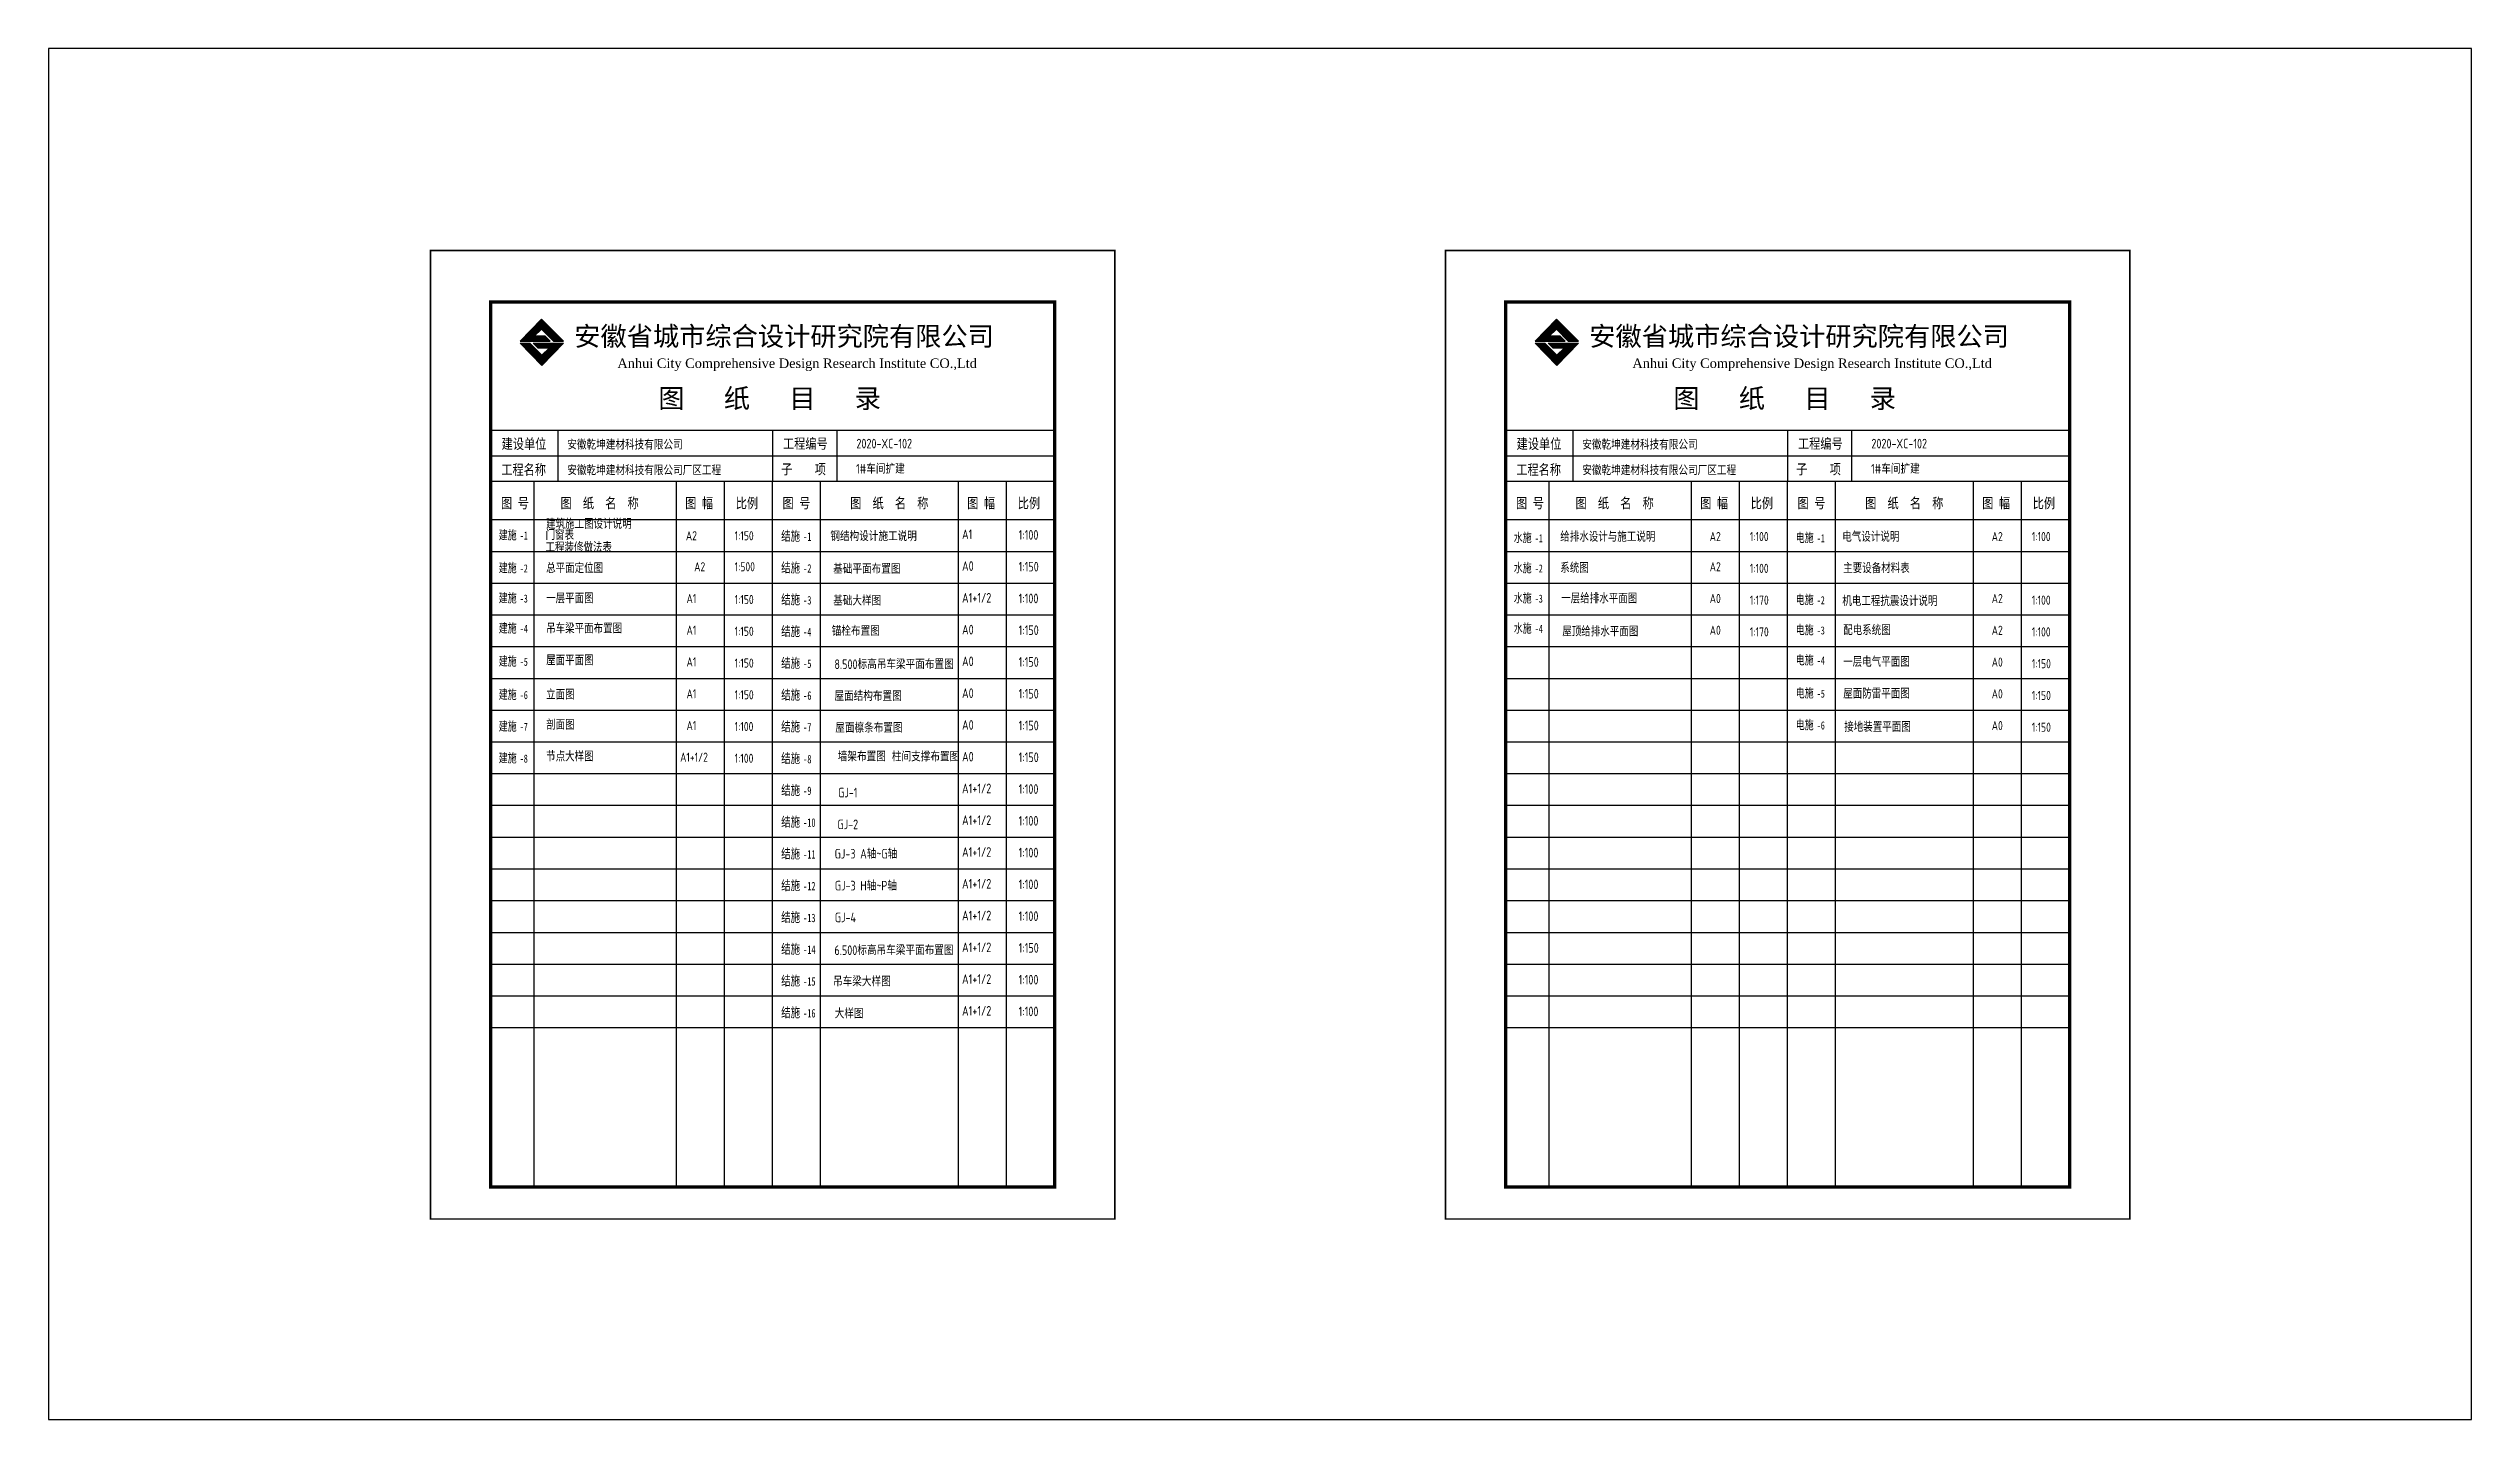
# Model space of a CAD drawing. Extents: x 4150464 to 4450492, y 75142 to 874437.
# Drawn here: x 4248288 to 4322588, y 832422 to 874437 of the extents above; entities that cross this region are included whole.
import ezdxf
from ezdxf.enums import TextEntityAlignment as Align

# ---------------------------------------------------------------- set-up
doc = ezdxf.new("R2010")
doc.units = 0
doc.header["$LTSCALE"] = 1000
doc.header["$MEASUREMENT"] = 0
for name, color, linetype in [('A_DE_DETAIL_3', 144, 'Continuous'), ('layer 1', 7, 'Continuous'), ('PUB_TEXT', 7, 'Continuous'), ('PUB_TITLE', 4, 'Continuous')]:
    doc.layers.add(name, color=color, linetype=linetype)
doc.styles.add('-宋体', font='SimSun.ttf', dxfattribs={"width": 0.8})
doc.styles.add('_HZDX', font='atssdeng.shx', dxfattribs={"width": 0.8, "bigfont": 'atssdchn.shx'})
doc.styles.add('_SIMPLEX9', font='SimSun.ttf', dxfattribs={"width": 0.675})
doc.styles.add('GHF', font='times.ttf')
doc.styles.add('宋体', font='SimSun.ttf')
pattern_1 = [(0, (2085287.595, 1742085.62), (3.746846094, 7.493692189), [0, -7.493692189])]
pattern_2 = [(0, (2116410.791, 1742085.62), (3.746846094, 7.493692189), [0, -7.493692189])]

msp = doc.modelspace()

# ---------------------------------------------------------------- texts
at = {"layer": 'layer 1', "style": '_HZDX', "width": 0.8}
for s, height, p in [('安徽乾坤建材科技有限公司', 294.78, (4264197, 862147)), ('2020-XC-102', 294.78, (4273062, 862181)), ('安徽乾坤建材科技有限公司', 294.78, (4295320, 862147)), ('2020-XC-102', 294.78, (4304185, 862181)), ('安徽乾坤建材科技有限公司厂区工程', 294.78, (4264198, 861362, -220)), ('1#车间扩建', 294.8, (4273050, 861409)), ('安徽乾坤建材科技有限公司厂区工程', 294.78, (4295321, 861362, -220)), ('1#车间扩建', 294.8, (4304173, 861409))]:
    msp.add_text(s, height=height, dxfattribs=at).set_placement(p)
at = {"layer": 'PUB_TEXT', "color": 11}
for s, height, style, p in [('安徽省城市综合设计研究院有限公司', 589.57, '宋体', (4264411, 865324)), ('安徽省城市综合设计研究院有限公司', 589.57, '宋体', (4295534, 865324)), ('Anhui City Comprehensive Design Research Institute CO.,Ltd', 291.32, 'GHF', (4265733, 864646)), ('Anhui City Comprehensive Design Research Institute CO.,Ltd', 291.32, 'GHF', (4296856, 864646)), ('图   纸   目   录', 589.57, '宋体', (4266989, 863421)), ('图   纸   目   录', 589.57, '宋体', (4298112, 863421))]:
    msp.add_text(s, height=height, dxfattribs=dict(at, style=style)).set_placement(p)
at = {"layer": 'PUB_TEXT', "color": 11, "style": '-宋体', "width": 0.8}
for s, height, p in [('建设单位', 314.4, (4262183, 862165)), ('工程编号', 314.4, (4270810, 862171)), ('建设单位', 314.4, (4293307, 862165)), ('工程编号', 314.4, (4301933, 862171)), ('工程名称', 314.4, (4262173, 861373)), ('子    项', 314.4, (4270757, 861388)), ('工程名称', 314.4, (4293296, 861373)), ('子    项', 314.4, (4301880, 861388)), ('图 号', 314.4, (4262164, 860348)), ('   图  纸  名  称', 314.44, (4263475, 860348)), ('图 幅', 314.4, (4267812, 860348)), ('比例', 314.4, (4269362, 860348)), ('图 号', 314.4, (4270794, 860348)), ('   图  纸  名  称', 314.44, (4272357, 860348)), ('图 幅', 314.4, (4276459, 860348)), ('比例', 314.4, (4278009, 860348)), ('图 号', 314.4, (4293287, 860348)), ('   图  纸  名  称', 314.44, (4294599, 860348)), ('图 幅', 314.4, (4298935, 860348)), ('比例', 314.4, (4300485, 860348)), ('图 号', 314.4, (4301918, 860348)), ('   图  纸  名  称', 314.44, (4303480, 860348)), ('图 幅', 314.4, (4307582, 860348)), ('比例', 314.4, (4309132, 860348))]:
    msp.add_text(s, height=height, dxfattribs=at).set_placement(p)
at = {"layer": 'PUB_TEXT'}
for s, height, style, width, p in [('建施', 280, '宋体', 0.7, (4262095, 859394)), ('门窗表', 280, '_HZDX', 0.8, (4263531, 859378)), ('建筑施工图设计说明', 280, '_HZDX', 0.8, (4263548, 859719)), ('结施', 295, '宋体', 0.7, (4270755, 859353)), ('钢结构设计施工说明', 295, '_HZDX', 0.8, (4272262, 859342)), ('A1', 295, '_HZDX', 0.8, (4276301, 859402)), ('1:100', 295, '_HZDX', 0.8, (4278036, 859384)), ('-1', 246.4, '_SIMPLEX9', 0.675, (4262738, 859388)), ('工程装修做法表', 280, '_HZDX', 0.8, (4263528, 858999)), ('A2', 280, '_HZDX', 0.8, (4267834, 859365)), ('1:150', 280, '_HZDX', 0.8, (4269327, 859365)), ('-1', 259.6, '_SIMPLEX9', 0.675, (4271432, 859347)), ('水施', 280.3, '宋体', 0.7, (4293218, 859310)), ('-1', 246.6, '_SIMPLEX9', 0.675, (4293861, 859304)), ('给排水设计与施工说明', 280.3, '_HZDX', 0.8, (4294645, 859324)), ('A2', 280.3, '_HZDX', 0.8, (4299228, 859339)), ('1:100', 280.3, '_HZDX', 0.8, (4300457, 859339)), ('建施', 280, '宋体', 0.7, (4262095, 858386)), ('-2', 246.4, '_SIMPLEX9', 0.675, (4262738, 858381)), ('总平面定位图', 280, '_HZDX', 0.8, (4263548, 858362)), ('A2', 280, '_HZDX', 0.8, (4268088, 858415)), ('1:500', 280, '_HZDX', 0.8, (4269327, 858415)), ('结施', 295, '宋体', 0.7, (4270755, 858380)), ('-2', 259.6, '_SIMPLEX9', 0.675, (4271432, 858374)), ('基础平面布置图', 295, '_HZDX', 0.8, (4272349, 858341)), ('A0', 295, '_HZDX', 0.8, (4276301, 858428)), ('1:150', 295, '_HZDX', 0.8, (4278036, 858410)), ('水施', 280.3, '宋体', 0.7, (4293218, 858385)), ('-2', 246.6, '_SIMPLEX9', 0.675, (4293861, 858379)), ('系统图', 280.3, '_HZDX', 0.8, (4294645, 858369)), ('A2', 280.3, '_HZDX', 0.8, (4299228, 858414)), ('1:100', 280.3, '_HZDX', 0.8, (4300457, 858365)), ('建施', 280, '宋体', 0.7, (4262095, 857462)), ('-3', 246.4, '_SIMPLEX9', 0.675, (4262738, 857457)), ('一层平面图', 280, '_HZDX', 0.8, (4263548, 857438)), ('A1', 280, '_HZDX', 0.8, (4267854, 857442)), ('1:150', 280, '_HZDX', 0.8, (4269327, 857409)), ('结施', 295, '宋体', 0.7, (4270755, 857406)), ('-3', 259.6, '_SIMPLEX9', 0.675, (4271432, 857400)), ('基础大样图', 295, '_HZDX', 0.8, (4272349, 857368)), ('A1+1/2', 295, '_HZDX', 0.8, (4276301, 857455)), ('1:100', 295, '_HZDX', 0.8, (4278036, 857436)), ('水施', 280.3, '宋体', 0.7, (4293218, 857460)), ('-3', 246.6, '_SIMPLEX9', 0.675, (4293861, 857454)), ('一层给排水平面图', 280.3, '_HZDX', 0.8, (4294673, 857435)), ('A0', 280.3, '_HZDX', 0.8, (4299228, 857441)), ('1:170', 280.3, '_HZDX', 0.8, (4300457, 857391)), ('建施', 280, '宋体', 0.7, (4262095, 856538)), ('-4', 246.4, '_SIMPLEX9', 0.675, (4262738, 856532)), ('吊车梁平面布置图', 280, '_HZDX', 0.8, (4263548, 856514)), ('A1', 280, '_HZDX', 0.8, (4267854, 856470)), ('1:150', 280, '_HZDX', 0.8, (4269327, 856436)), ('结施', 295, '宋体', 0.7, (4270755, 856432)), ('锚栓布置图', 295, '_HZDX', 0.8, (4272305, 856439)), ('A0', 295, '_HZDX', 0.8, (4276301, 856481)), ('1:150', 295, '_HZDX', 0.8, (4278036, 856463)), ('水施', 280.3, '宋体', 0.7, (4293218, 856535)), ('-4', 246.6, '_SIMPLEX9', 0.675, (4293861, 856529)), ('屋顶给排水平面图', 280.3, '_HZDX', 0.8, (4294706, 856422, 0)), ('A0', 280.3, '_HZDX', 0.8, (4299228, 856468)), ('1:170', 280.3, '_HZDX', 0.8, (4300457, 856419)), ('-4', 259.6, '_SIMPLEX9', 0.675, (4271432, 856427)), ('建施', 280, '宋体', 0.7, (4262095, 855526)), ('-5', 246.4, '_SIMPLEX9', 0.675, (4262738, 855520)), ('屋面平面图', 280, '_HZDX', 0.8, (4263548, 855541)), ('A1', 280, '_HZDX', 0.8, (4267854, 855497)), ('1:150', 280, '_HZDX', 0.8, (4269327, 855463)), ('结施', 295, '宋体', 0.7, (4270755, 855459)), ('-5', 259.6, '_SIMPLEX9', 0.675, (4271432, 855453)), ('8.500标高吊车梁平面布置图', 295.03, '_HZDX', 0.8, (4272388, 855419)), ('A0', 295, '_HZDX', 0.8, (4276301, 855508)), ('1:150', 295, '_HZDX', 0.8, (4278036, 855489)), ('建施', 280, '宋体', 0.7, (4262095, 854505)), ('-6', 246.4, '_SIMPLEX9', 0.675, (4262738, 854499)), ('立面图  ', 280, '_HZDX', 0.8, (4263548, 854487)), ('A1', 280, '_HZDX', 0.8, (4267854, 854524)), ('1:150', 280, '_HZDX', 0.8, (4269327, 854491)), ('结施', 295, '宋体', 0.7, (4270755, 854485)), ('-6', 259.6, '_SIMPLEX9', 0.675, (4271432, 854479)), ('屋面结构布置图', 295, '_HZDX', 0.8, (4272388, 854445)), ('A0', 295, '_HZDX', 0.8, (4276301, 854534)), ('1:150', 295, '_HZDX', 0.8, (4278036, 854516)), ('建施', 280, '宋体', 0.7, (4262095, 853532)), ('-7', 246.4, '_SIMPLEX9', 0.675, (4262738, 853527)), ('剖面图', 280, '_HZDX', 0.8, (4263548, 853564)), ('A1', 280, '_HZDX', 0.8, (4267854, 853551)), ('1:100', 280, '_HZDX', 0.8, (4269327, 853518)), ('结施', 295, '宋体', 0.7, (4270755, 853512)), ('-7', 259.6, '_SIMPLEX9', 0.675, (4271432, 853506)), ('屋面檩条布置图', 295, '_HZDX', 0.8, (4272414, 853472)), ('A0', 295, '_HZDX', 0.8, (4276301, 853560)), ('1:150', 295, '_HZDX', 0.8, (4278036, 853542)), ('建施', 280, '宋体', 0.7, (4262095, 852559)), ('-8', 246.4, '_SIMPLEX9', 0.675, (4262738, 852554)), ('节点大样图', 280, '_HZDX', 0.8, (4263548, 852591)), ('A1+1/2', 280, '_HZDX', 0.8, (4267657, 852578)), ('1:100', 280, '_HZDX', 0.8, (4269327, 852545)), ('结施', 295, '宋体', 0.7, (4270755, 852538)), ('-8', 259.6, '_SIMPLEX9', 0.675, (4271432, 852532)), ('墙架布置图', 295, '_HZDX', 0.8, (4272490, 852594, 7)), ('柱间支撑布置图', 295, '_HZDX', 0.8, (4274149, 852588, -7)), ('A0', 295, '_HZDX', 0.8, (4276301, 852587)), ('1:150', 295, '_HZDX', 0.8, (4278036, 852568)), ('结施', 295, '宋体', 0.7, (4270755, 851564)), ('-9', 259.6, '_SIMPLEX9', 0.675, (4271432, 851559)), ('A1+1/2', 295, '_HZDX', 0.8, (4276301, 851613)), ('1:100', 295, '_HZDX', 0.8, (4278036, 851595)), ('结施', 295, '宋体', 0.7, (4270755, 850591)), ('-10', 259.6, '_SIMPLEX9', 0.675, (4271432, 850585)), ('A1+1/2', 295, '_HZDX', 0.8, (4276301, 850639)), ('1:100', 295, '_HZDX', 0.8, (4278036, 850621)), ('结施', 295, '宋体', 0.7, (4270755, 849617)), ('-11', 259.6, '_SIMPLEX9', 0.675, (4271432, 849611)), ('GJ-3 A轴~G轴', 295, '_HZDX', 0.8, (4272395, 849613, -7)), ('A1+1/2', 295, '_HZDX', 0.8, (4276301, 849666)), ('1:100', 295, '_HZDX', 0.8, (4278036, 849648)), ('结施', 295, '宋体', 0.7, (4270755, 848644)), ('-12', 259.6, '_SIMPLEX9', 0.675, (4271432, 848638)), ('GJ-3 H轴~P轴', 295, '_HZDX', 0.8, (4272400, 848634, -7)), ('A1+1/2', 295, '_HZDX', 0.8, (4276301, 848692)), ('1:100', 295, '_HZDX', 0.8, (4278036, 848674)), ('结施', 295, '宋体', 0.7, (4270755, 847670)), ('-13', 259.6, '_SIMPLEX9', 0.675, (4271432, 847664)), ('GJ-4', 295, '_HZDX', 0.8, (4272400, 847661, -7)), ('A1+1/2', 295, '_HZDX', 0.8, (4276301, 847719)), ('1:100', 295, '_HZDX', 0.8, (4278036, 847700)), ('结施', 295, '宋体', 0.7, (4270755, 846696)), ('A1+1/2', 295, '_HZDX', 0.8, (4276301, 846745)), ('1:150', 295, '_HZDX', 0.8, (4278036, 846727)), ('-14', 259.6, '_SIMPLEX9', 0.675, (4271432, 846691)), ('6.500标高吊车梁平面布置图', 295.03, '_HZDX', 0.8, (4272388, 846656)), ('结施', 295, '宋体', 0.7, (4270755, 845723)), ('-15', 259.6, '_SIMPLEX9', 0.675, (4271432, 845717)), ('吊车梁大样图', 295, '_HZDX', 0.8, (4272345, 845700, -7)), ('A1+1/2', 295, '_HZDX', 0.8, (4276301, 845771)), ('1:100', 295, '_HZDX', 0.8, (4278036, 845753)), ('结施', 295, '宋体', 0.7, (4270755, 844749)), ('-16', 259.6, '_SIMPLEX9', 0.675, (4271432, 844743)), ('大样图', 295, '_HZDX', 0.8, (4272397, 844715, -7)), ('A1+1/2', 295, '_HZDX', 0.8, (4276301, 844798)), ('1:100', 295, '_HZDX', 0.8, (4278036, 844780))]:
    msp.add_text(s, height=height, dxfattribs=dict(at, style=style, width=width)).set_placement(p)
at = {"layer": 'PUB_TEXT', "lineweight": -3}
for s, height, style, width, p in [('电施', 280.3, '宋体', 0.7, (4301865, 859310)), ('-1', 246.6, '_SIMPLEX9', 0.675, (4302509, 859304)), ('电气设计说明', 280.3, '_HZDX', 0.8, (4303292, 859324)), ('A2', 280.3, '_HZDX', 0.8, (4307875, 859339)), ('1:100', 280.3, '_HZDX', 0.8, (4309104, 859339)), ('主要设备材料表', 280.3, '_HZDX', 0.8, (4303320, 858361)), ('电施', 280.3, '宋体', 0.7, (4301865, 857411)), ('-2', 246.6, '_SIMPLEX9', 0.675, (4302509, 857406)), ('机电工程抗震设计说明', 280.3, '_HZDX', 0.8, (4303294, 857355)), ('A2', 280.3, '_HZDX', 0.8, (4307875, 857440)), ('1:100', 280.3, '_HZDX', 0.8, (4309104, 857391)), ('电施', 280.3, '宋体', 0.7, (4301865, 856486)), ('-3', 246.6, '_SIMPLEX9', 0.675, (4302509, 856481)), ('配电系统图', 280.3, '_HZDX', 0.8, (4303320, 856462)), ('A2', 280.3, '_HZDX', 0.8, (4307875, 856467)), ('1:100', 280.3, '_HZDX', 0.8, (4309104, 856418)), ('电施', 280.3, '宋体', 0.7, (4301865, 855561)), ('-4', 246.6, '_SIMPLEX9', 0.675, (4302509, 855556)), ('一层电气平面图', 280.3, '_HZDX', 0.8, (4303320, 855491)), ('A0', 280.3, '_HZDX', 0.8, (4307875, 855493)), ('1:150', 280.3, '_HZDX', 0.8, (4309104, 855444)), ('电施', 280.3, '宋体', 0.7, (4301865, 854548)), ('-5', 246.6, '_SIMPLEX9', 0.675, (4302509, 854543)), ('屋面防雷平面图', 280.3, '_HZDX', 0.8, (4303320, 854518)), ('A0', 280.3, '_HZDX', 0.8, (4307875, 854519)), ('1:150', 280.3, '_HZDX', 0.8, (4309104, 854471)), ('电施', 280.3, '宋体', 0.7, (4301865, 853575)), ('-6', 246.6, '_SIMPLEX9', 0.675, (4302509, 853569)), ('接地装置平面图', 280.3, '_HZDX', 0.8, (4303353, 853497, 0)), ('A0', 280.3, '_HZDX', 0.8, (4307875, 853546)), ('1:150', 280.3, '_HZDX', 0.8, (4309104, 853497))]:
    msp.add_text(s, height=height, dxfattribs=dict(at, style=style, width=width)).set_placement(p)
at = {"layer": 'PUB_TEXT', "style": '_HZDX', "width": 0.8}
for s, p in [('GJ-1', (4272797, 851634, -207)), ('GJ-2', (4272797, 850660, -207))]:
    msp.add_text(s, height=295, dxfattribs=at).set_placement(p, align=Align.MIDDLE_CENTER)

# ---------------------------------------------------------------- hatches: boundary and pattern name
for points in [[(4263184, 865619), (4263411, 866146), (4262755, 865472), (4263668, 865472), (4263517, 865619)], [(4294307, 865619), (4294534, 866146), (4293878, 865472), (4294791, 865472), (4294640, 865619)]]:
    msp.add_hatch(color=1).paths.add_polyline_path(points)
at = {"layer": 'A_DE_DETAIL_3'}
for color, points in [(41, [(4263769, 865469), (4264078, 865469), (4263411, 866146)]), (41, [(4294892, 865469), (4295202, 865469), (4294534, 866146)]), (41, [(4263051, 865404), (4262748, 865404), (4263420, 864722)]), (1, [(4263155, 865406), (4263305, 865250), (4263642, 865250), (4263420, 864722), (4264079, 865406)]), (41, [(4294174, 865404), (4293871, 865404), (4294543, 864722)]), (1, [(4294279, 865406), (4294428, 865250), (4294765, 865250), (4294543, 864722), (4295202, 865406)])]:
    msp.add_hatch(color=color, dxfattribs=at).paths.add_polyline_path(points)
at = {"layer": 'PUB_TEXT'}
h = msp.add_hatch(dxfattribs=at)
h.set_pattern_fill('松散材料', color=256, scale=3.996636, style=0)
h.set_pattern_definition(pattern_1)
h.paths.add_polyline_path([(4263411, 865836), (4263411, 866146), (4263184, 865619)])
h = msp.add_hatch(dxfattribs=at)
h.set_pattern_fill('松散材料', color=256, scale=3.996636, style=0)
h.set_pattern_definition(pattern_1)
h.paths.add_polyline_path([(4263769, 865469), (4263411, 866146), (4263411, 865836)])
h = msp.add_hatch(dxfattribs=at)
h.set_pattern_fill('松散材料', color=256, scale=3.996636, style=0)
h.set_pattern_definition(pattern_2)
h.paths.add_polyline_path([(4294534, 865836), (4294534, 866146), (4294307, 865619)])
h = msp.add_hatch(dxfattribs=at)
h.set_pattern_fill('松散材料', color=256, scale=3.996636, style=0)
h.set_pattern_definition(pattern_2)
h.paths.add_polyline_path([(4294892, 865469), (4294534, 866146), (4294534, 865836)])
h = msp.add_hatch(dxfattribs=at)
h.set_pattern_fill('松散材料', color=256, scale=3.996636, style=0)
h.set_pattern_definition(pattern_1)
h.paths.add_polyline_path([(4263051, 865404), (4263420, 864722), (4263420, 865036)])
h.paths.add_polyline_path([(4263420, 864722), (4263642, 865250), (4263420, 865036)])
h = msp.add_hatch(dxfattribs=at)
h.set_pattern_fill('松散材料', color=256, scale=3.996636, style=0)
h.set_pattern_definition(pattern_2)
h.paths.add_polyline_path([(4294174, 865404), (4294543, 864722), (4294543, 865036)])
h.paths.add_polyline_path([(4294543, 864722), (4294765, 865250), (4294543, 865036)])

# ---------------------------------------------------------------- linework, layer by layer
for p, q in [((4263184, 865619), (4263411, 866146)), ((4263411, 866146), (4263769, 865469)), ((4294307, 865619), (4294534, 866146)), ((4294534, 866146), (4294892, 865469)), ((4263420, 864722), (4262748, 865404)), ((4262748, 865404), (4263051, 865404)), ((4263051, 865404), (4263420, 864722)), ((4263155, 865406), (4264079, 865406)), ((4263305, 865250), (4263155, 865406)), ((4263642, 865250), (4263305, 865250)), ((4264079, 865406), (4263420, 864722)), ((4263642, 865250), (4263420, 864722)), ((4294543, 864722), (4293871, 865404)), ((4293871, 865404), (4294174, 865404)), ((4294174, 865404), (4294543, 864722)), ((4294279, 865406), (4295202, 865406)), ((4294428, 865250), (4294279, 865406)), ((4294765, 865250), (4294428, 865250)), ((4295202, 865406), (4294543, 864722)), ((4294765, 865250), (4294543, 864722))]:
    msp.add_line(p, q)
for p, q in [((4263420, 865036), (4263051, 865404)), ((4263420, 865036), (4263642, 865250)), ((4263420, 864722), (4263420, 865036)), ((4294543, 865036), (4294174, 865404)), ((4294543, 865036), (4294765, 865250)), ((4294543, 864722), (4294543, 865036))]:
    msp.add_line(p, q, dxfattribs=at)
at = {"layer": 'PUB_TEXT', "color": 11}
for p, q in [((4261845, 862739), (4279139, 862739)), ((4263908, 862714), (4263908, 861167)), ((4270492, 862739), (4270492, 861167)), ((4272457, 862739), (4272457, 861167)), ((4292968, 862739), (4310262, 862739)), ((4295032, 862714), (4295032, 861167)), ((4301615, 862739), (4301615, 861167)), ((4303580, 862739), (4303580, 861167)), ((4261845, 861953), (4279139, 861953)), ((4292968, 861953), (4310262, 861953)), ((4279139, 861167), (4261845, 861167)), ((4263179, 839559), (4263179, 861167)), ((4267544, 839559), (4267544, 861167)), ((4269018, 839559), (4269018, 861167)), ((4270492, 839559), (4270492, 861167)), ((4271966, 839559), (4271966, 861167)), ((4276191, 839559), (4276191, 861167)), ((4277665, 839559), (4277665, 861167)), ((4310262, 861167), (4292968, 861167)), ((4294302, 839559), (4294302, 861167)), ((4298667, 839559), (4298667, 861167)), ((4300141, 839559), (4300141, 861167)), ((4301615, 839559), (4301615, 861167)), ((4303089, 839559), (4303089, 861167)), ((4307314, 839559), (4307314, 861167)), ((4308788, 839559), (4308788, 861167)), ((4279139, 859988), (4261845, 859988)), ((4279139, 859988), (4261845, 859988)), ((4310262, 859988), (4292968, 859988)), ((4310262, 859988), (4292968, 859988)), ((4279139, 859015), (4261845, 859015)), ((4310262, 859015), (4292968, 859015)), ((4301622, 859014), (4292968, 859014)), ((4301622, 859014), (4292968, 859014)), ((4301622, 859014), (4292968, 859014)), ((4301622, 859014), (4292968, 859014)), ((4279139, 858042), (4261845, 858042)), ((4310262, 858042), (4292968, 858042)), ((4279139, 857069), (4261845, 857069)), ((4310262, 857069), (4292968, 857069)), ((4279139, 856097), (4261845, 856097)), ((4310262, 856097), (4292968, 856097)), ((4279139, 855124), (4261845, 855124)), ((4310262, 855124), (4292968, 855124)), ((4279139, 854151), (4261845, 854151)), ((4310262, 854151), (4292968, 854151)), ((4279139, 853178), (4261845, 853178)), ((4310262, 853178), (4292968, 853178)), ((4279139, 852205), (4261845, 852205)), ((4310262, 852205), (4292968, 852205)), ((4279139, 851233), (4261845, 851233)), ((4310262, 851233), (4292968, 851233)), ((4279139, 850260), (4261845, 850260)), ((4310262, 850260), (4292968, 850260)), ((4279139, 849287), (4261845, 849287)), ((4310262, 849287), (4292968, 849287)), ((4279139, 848314), (4261845, 848314)), ((4310262, 848314), (4292968, 848314)), ((4279139, 847341), (4261845, 847341)), ((4310262, 847341), (4292968, 847341)), ((4279139, 846369), (4261845, 846369)), ((4310262, 846369), (4292968, 846369)), ((4279139, 845396), (4261845, 845396)), ((4310262, 845396), (4292968, 845396)), ((4279139, 844423), (4261845, 844423)), ((4310262, 844423), (4292968, 844423))]:
    msp.add_line(p, q, dxfattribs=at)
at = {"layer": 'PUB_TEXT', "color": 2, "const_width": 49.1}
for points in [[(4260001, 868242), (4280983, 868242), (4280983, 838567), (4260001, 838567)], [(4291124, 868242), (4312106, 868242), (4312106, 838567), (4291124, 838567)]]:
    msp.add_lwpolyline(points, close=True, dxfattribs=at)
at = {"layer": 'PUB_TEXT', "color": 11, "const_width": 98.3}
for points in [[(4261845, 839549), (4261845, 866670), (4279139, 866670), (4279139, 839549)], [(4292968, 839549), (4292968, 866670), (4310262, 866670), (4310262, 839549)]]:
    msp.add_lwpolyline(points, close=True, dxfattribs=at)
at = {"layer": 'PUB_TEXT'}
for points in [[(4263517, 865619), (4263184, 865619), (4263411, 865836), (4263769, 865469), (4264078, 865469), (4263411, 866146), (4262755, 865472), (4263668, 865472), (4263517, 865619)], [(4263411, 866146), (4263411, 865836)], [(4294640, 865619), (4294307, 865619), (4294534, 865836), (4294892, 865469), (4295202, 865469), (4294534, 866146), (4293878, 865472), (4294791, 865472), (4294640, 865619)], [(4294534, 866146), (4294534, 865836)]]:
    msp.add_lwpolyline(points, dxfattribs=at)
at = {"layer": 'PUB_TITLE'}
msp.add_lwpolyline([(4248288, 832422), (4322588, 832422), (4322588, 874437), (4248288, 874437)], close=True, dxfattribs=at)

msp.set_redraw_order([(e.dxf.handle, doc.entitydb.next_handle()) for e in msp.query("TEXT MTEXT ATTDEF DIMENSION ARC_DIMENSION")])  # texts and dimensions are drawn at this point

doc.saveas('drawing.dxf')
